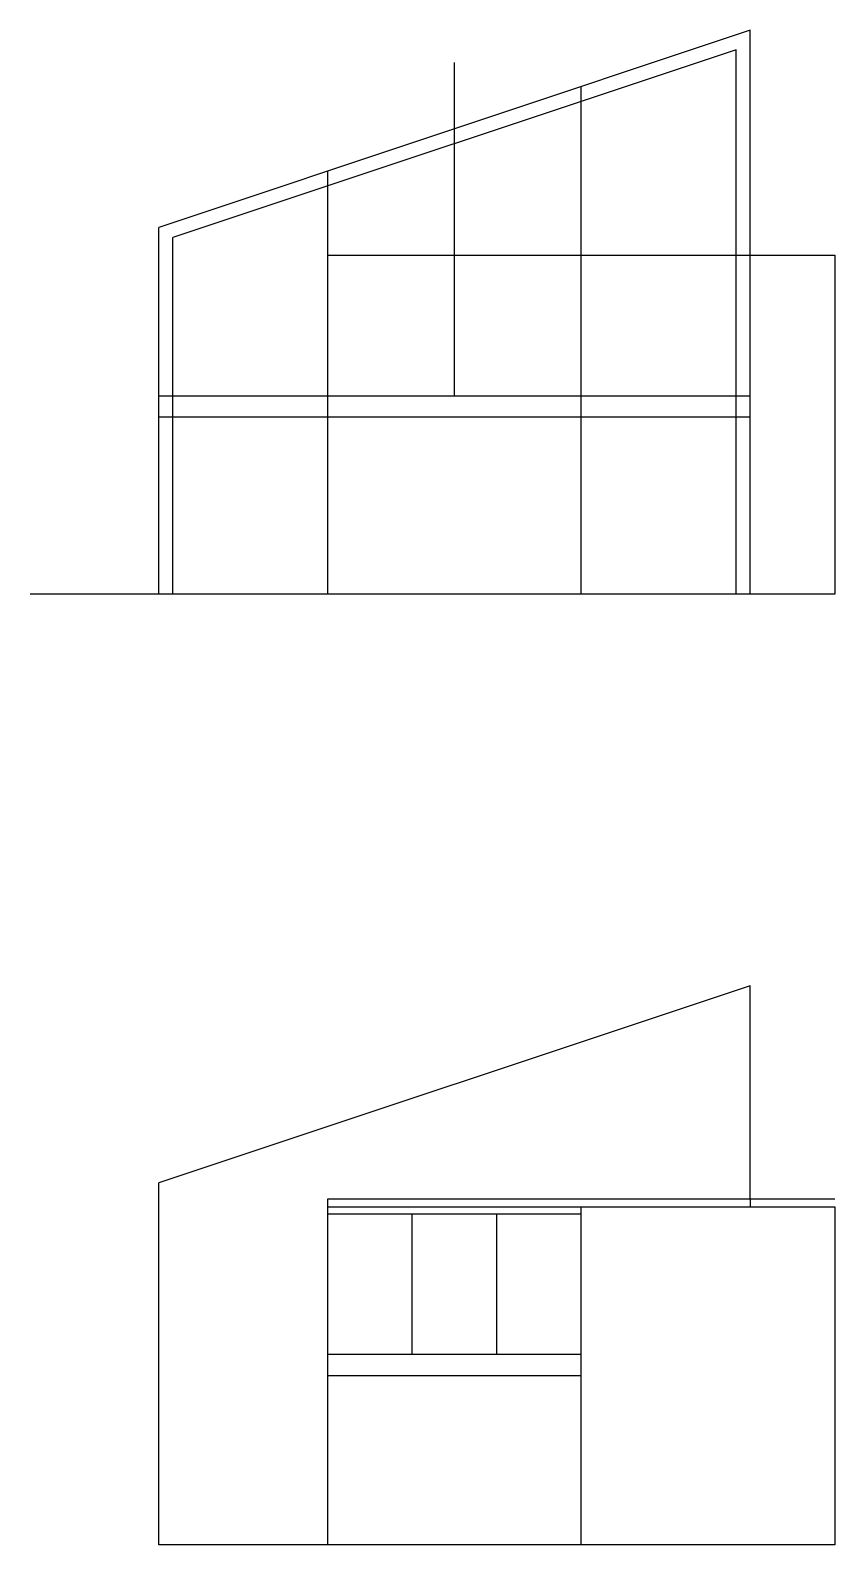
# Model space of a CAD drawing. Header units: inches. Extents: x 683 to 3572, y 849 to 3802.
# Drawn here: x 683 to 1140, y 2835 to 3695 of the extents above; entities that cross this region are included whole.
import ezdxf

# ---------------------------------------------------------------- set-up
doc = ezdxf.new("R2010")
doc.units = ezdxf.units.IN
doc.header["$MEASUREMENT"] = 0
doc.layers.add('walls', color=7, linetype='Continuous')

msp = doc.modelspace()

# ---------------------------------------------------------------- linework, layer by layer
at = {"layer": 'walls'}
for p, q in [((1091.79, 3695.07), (755.79, 3583.07)), ((1091.79, 3374.81), (1091.79, 3695.07)), ((1083.79, 3683.97), (763.79, 3577.31)), ((1083.79, 3374.81), (1083.79, 3683.97)), ((923.79, 3487.31), (923.79, 3676.86)), ((995.79, 3374.81), (995.79, 3663.07)), ((851.79, 3374.81), (851.79, 3615.07)), ((755.79, 3374.81), (755.79, 3583.07)), ((763.79, 3374.81), (763.79, 3577.31)), ((851.79, 3567.31), (995.79, 3567.31)), ((995.79, 3567.31), (1139.79, 3567.31)), ((1139.79, 3567.31), (1139.79, 3374.81)), ((1091.79, 3487.31), (755.79, 3487.31)), ((1091.79, 3475.31), (755.79, 3475.31)), ((1091.79, 3374.81), (682.74, 3374.81)), ((1139.79, 3374.81), (1091.79, 3374.81)), ((1091.79, 3152.26), (755.79, 3040.26)), ((1091.79, 3031.26), (1091.79, 3152.26)), ((755.79, 2834.76), (755.79, 3040.26)), ((851.79, 3031.26), (995.79, 3031.26)), ((851.79, 3026.76), (851.79, 3031.26)), ((995.79, 3031.26), (1139.79, 3031.26)), ((1091.79, 3031.26), (1091.79, 3026.76)), ((851.79, 2834.76), (851.79, 3026.76)), ((851.79, 3026.76), (995.79, 3026.76)), ((851.79, 3022.76), (995.79, 3022.76)), ((899.79, 2942.76), (899.79, 3022.76)), ((947.79, 2942.76), (947.79, 3022.76)), ((995.79, 2834.76), (995.79, 3026.76)), ((995.79, 3026.76), (1139.79, 3026.76)), ((1139.79, 3026.76), (1139.79, 2834.76)), ((995.79, 2942.76), (851.79, 2942.76)), ((995.79, 2930.76), (851.79, 2930.76)), ((1091.79, 2834.76), (755.79, 2834.76)), ((1139.79, 2834.76), (1091.79, 2834.76))]:
    msp.add_line(p, q, dxfattribs=at)

doc.saveas('drawing.dxf')
